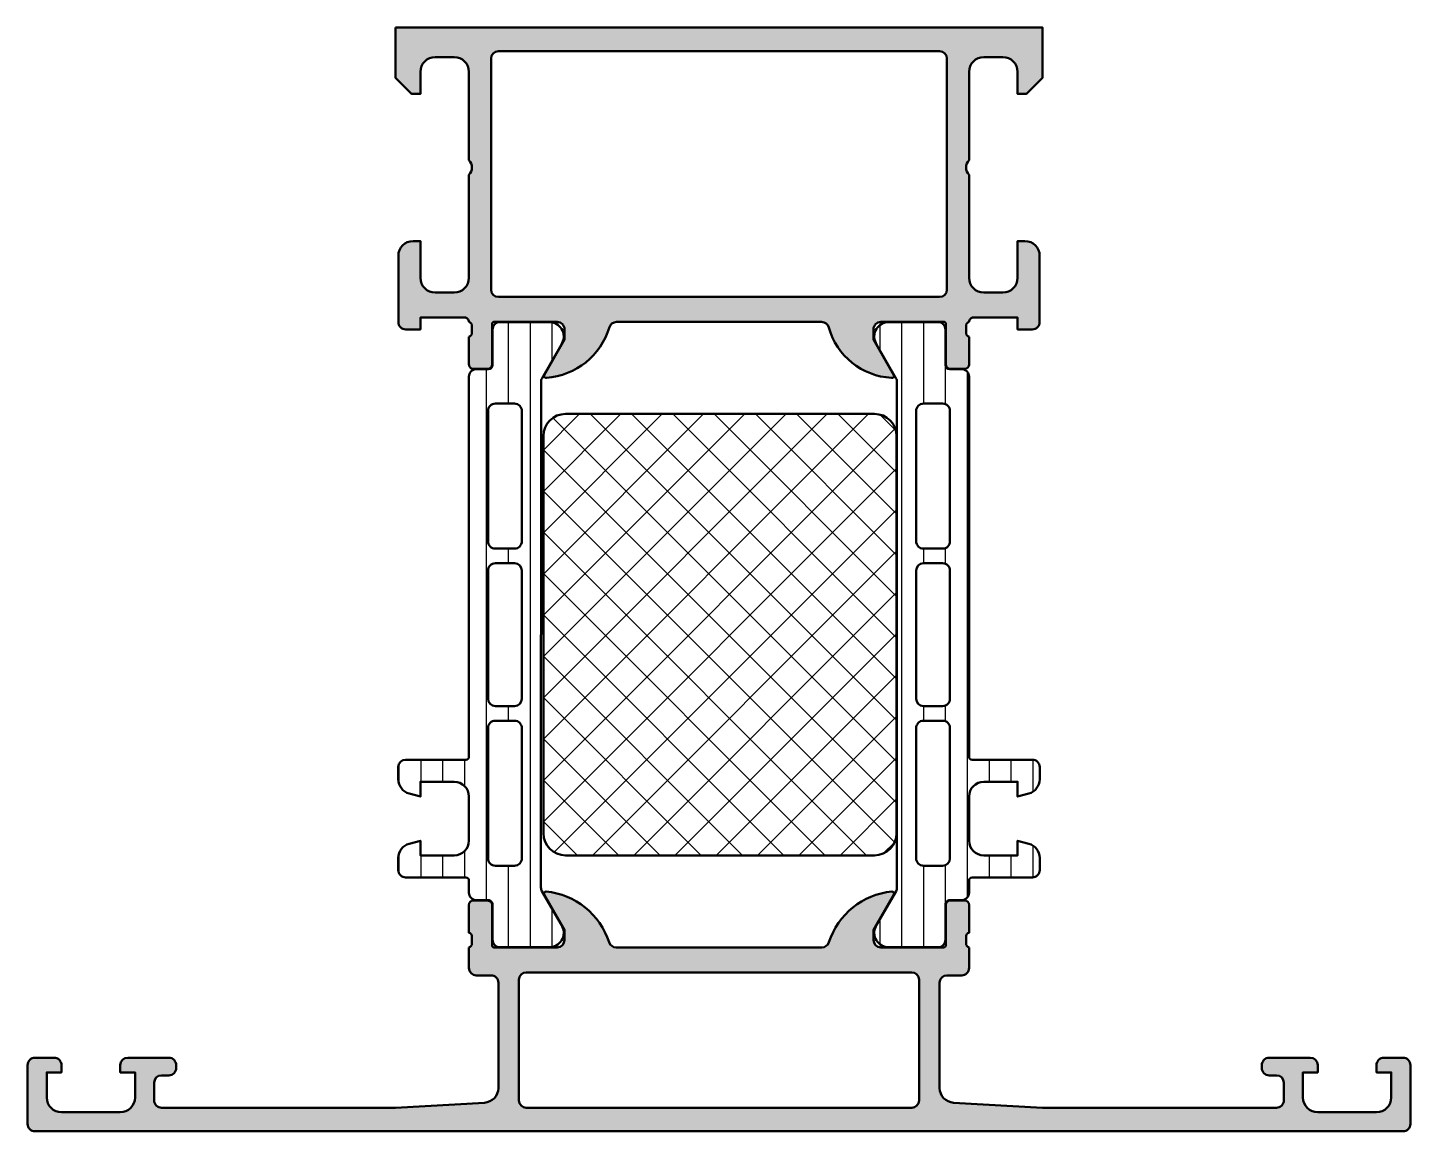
# Model space of a CAD drawing. Extents: x 0 to 94, y 0 to 75.
import ezdxf

# ---------------------------------------------------------------- set-up
doc = ezdxf.new("R2010")
doc.units = 0
for name, color, linetype, lineweight in [('0S-Alu contour', 7, 'Continuous', 50), ('0S-Alu hatch', 252, 'Continuous', 25), ('0S-Plastic contour', 254, 'Continuous', 50), ('0S-Plastic hatch', 253, 'Continuous', 25), ('0S-PT contour', 91, 'Continuous', 50), ('0S-PT hatch', 103, 'Continuous', 25)]:
    doc.layers.add(name, color=color, linetype=linetype, lineweight=lineweight)
pattern_1 = [(90, (0, 0), (-1.4859, 0), [])]

# ---------------------------------------------------------------- blocks, each defined once
blk = doc.blocks.new('345120__25A3DE94_3764_44BE_90F7_E7FEC986195E_')
at = {"layer": '0S-Alu hatch'}
h = blk.add_hatch(color=256, dxfattribs=at)
edge = h.paths.add_edge_path()
edge.add_line((25, 75), (25, 71.59996795654297))
edge.add_line((25, 71.59996795654297), (26.0999755859375, 70.49999237060545))
edge.add_line((26.0999755859375, 70.49999237060545), (26.699951171875, 70.49999237060545))
edge.add_line((26.699951171875, 70.49999237060545), (26.699951171875, 72.00045013427734))
edge.add_ellipse((27.70003757115056, 72.00035610491898), major_axis=(-1.000086403695934, 0), ratio=1, start_angle=270.00494988616003, end_angle=359.99461298015063, ccw=False)
edge.add_line((27.699951171875, 73.00044250488281), (29, 73.00044250488281))
edge.add_ellipse((28.99994519131176, 72.00038769658362), major_axis=(-1.00005480980111, 0), ratio=1, start_angle=180.002703004082, end_angle=269.99685986559155, ccw=False)
edge.add_line((30, 72.00043487549024), (30, 66))
edge.add_ellipse((29.47516065968164, 65.5), major_axis=(-0.7248836686985065, 0), ratio=1, start_angle=136.3884232636864, end_angle=223.6115767363136, ccw=False)
edge.add_line((30, 65), (30, 58))
edge.add_ellipse((28.99994120227104, 58.00005879772896), major_axis=(-1.000058799457446, 0), ratio=1, start_angle=90.0033686636408, end_angle=179.996631336242, ccw=False)
edge.add_line((29, 57), (27.699951171875, 57))
edge.add_ellipse((27.70003864244394, 58.00008747056893), major_axis=(-1.000087474394151, 0), ratio=1, start_angle=0.005011256110094564, end_angle=89.99498874391873, ccw=False)
edge.add_line((26.699951171875, 57.9999999999995), (26.699951171875, 60.5))
edge.add_line((26.699951171875, 60.5), (26.199951171875, 60.5))
edge.add_arc((26.20003864244394, 59.49991252943106), 1.000087474394158, 90.00501125608184, 179.9949887438899)
edge.add_line((25.199951171875, 59.50000000000049), (25.20001220703125, 55))
edge.add_arc((25.69998146641059, 54.99997688836301), 0.4999692599135194, 179.9973514386468, 270.0035228322341)
edge.add_line((25.70001220703125, 54.50000762939453), (26.70001220703125, 54.5))
edge.add_line((26.70001220703125, 54.5), (26.70001220703125, 55.29999542236328))
edge.add_line((26.70001220703125, 55.29999542236328), (29.69992065429687, 55.29999542236328))
edge.add_ellipse((29.70053773361598, 55.00062467693962), major_axis=(-0.2993713814017683, 0), ratio=1, start_angle=179.8789847210085, end_angle=270.1181010204816, ccw=False)
edge.add_ellipse((29.92107200072258, 54.73247177861234), major_axis=(-0.2788950563274384, 0), ratio=1, start_angle=178.8354106259045, end_angle=253.5801235805051, ccw=False)
edge.add_line((30.19990944726563, 54.72680337061397), (30.19990944726563, 54.27320937061399))
edge.add_ellipse((29.92104135162247, 54.26754871113693), major_axis=(-0.278925541737147, 0), ratio=1, start_angle=106.4245945553528, end_angle=181.1628700728862, ccw=False)
edge.add_line((29.99990844726562, 54.00000537061398), (29.99990844726563, 52.11999437060547))
edge.add_arc((30.29990844726563, 52.11999437060547), 0.3000000000000007, 180, 270.0000000000007)
edge.add_line((30.29990844726563, 51.81999437060547), (31.27988276630841, 51.81999437060547))
edge.add_arc((31.27988276630841, 52.11999437060547), 0.3000000000000043, 270, 360)
edge.add_line((31.57988276630842, 52.11999437060547), (31.57988276630841, 54.87999237060546))
edge.add_ellipse((31.69988276630841, 54.87999237060547), major_axis=(-0.1199999999999939, 0), ratio=1, start_angle=269.9999999999966, end_angle=360, ccw=False)
edge.add_line((31.69988276630841, 54.99999237060546), (35.99987792968751, 55.0001220703125))
edge.add_ellipse((35.99989081194119, 54.50013495270454), major_axis=(-0.4999871177739147, 0), ratio=1, start_angle=179.9993980350858, end_angle=270.0014762355673, ccw=False)
edge.add_line((36.49987792968751, 54.50012969970502), (36.4998779296875, 53.80012512207031))
edge.add_line((36.4998779296875, 53.80012512207031), (35.11163330078125, 51.3956069946289))
edge.add_arc((35.2354760166632, 51.33769717461277), 0.1367134431258271, 154.9388426484942, 284.9266257937842)
edge.add_arc((34.92090979592016, 56.01638100774355), 4.823483216037484, 274.1585276595125, 343.4516360774273)
edge.add_ellipse((40.02389249098135, 54.50012207031239), major_axis=(-0.500000000000105, 0), ratio=1, start_angle=269.9999999999984, end_angle=343.45163607742865, ccw=False)
edge.add_line((40.02389249098137, 55.0001220703125), (53.97897234221997, 55.0001220703125))
edge.add_ellipse((53.97897234221999, 54.50012207031238), major_axis=(-0.5000000000001208, 0), ratio=1, start_angle=195.5022685849569, end_angle=270.00000000000165, ccw=False)
edge.add_arc((58.97791587154023, 55.88666495980151), 4.687671692939359, 195.5022685849561, 266.9583986954666)
edge.add_arc((58.76730593307565, 51.33526302328413), 0.1351541355356594, 253.6162966762189, 386.5182348815064)
edge.add_line((58.88824081420898, 51.39560699462891), (57.49999618530273, 53.8001251220703))
edge.add_line((57.49999618530273, 53.8001251220703), (57.49999618530273, 54.50012969970702))
edge.add_ellipse((57.99998330304906, 54.50013495270452), major_axis=(-0.4999871177739239, 0), ratio=1, start_angle=-90.00147623556478, end_angle=0.0006019649143240713, ccw=False)
edge.add_line((57.99999618530272, 55.00012207031249), (62.30002203960009, 55.00012952636687))
edge.add_ellipse((62.30002203960011, 54.88012969970704), major_axis=(-0.1199998266598357, 0), ratio=1, start_angle=180, end_angle=270.00000000000676, ccw=False)
edge.add_line((62.42002186625994, 54.88012969970703), (62.42002186625994, 52.12013169970703))
edge.add_arc((62.72002186625995, 52.12013169970703), 0.3000000000000043, 180, 269.9999999999986)
edge.add_line((62.72002186625994, 51.82013169970701), (63.69999618530272, 51.82013169970701))
edge.add_arc((63.69999618530271, 52.12013169970703), 0.3000000000000043, 270.0000000000013, 360)
edge.add_line((63.99999618530271, 52.12013169970703), (63.99999618530272, 54.00014269971554))
edge.add_ellipse((64.07886328094587, 54.26768604023847), major_axis=(-0.2789255417371383, 0), ratio=1, start_angle=-1.1628700728879835, end_angle=73.575405444649, ccw=False)
edge.add_line((63.79999518530271, 54.27334669971553), (63.79999518530273, 54.72694069971554))
edge.add_ellipse((64.07883263184577, 54.73260910771392), major_axis=(-0.2788950563274237, 0), ratio=1, start_angle=-73.58012358049638, end_angle=1.1645893740987958, ccw=False)
edge.add_ellipse((64.29930476826628, 55.00068701524947), major_axis=(-0.2993091018266813, 0), ratio=1, start_angle=-90.1234469669696, end_angle=0.1066851849668069, ccw=False)
edge.add_line((64.2999496459961, 55.29999542236328), (67.29985809326172, 55.29999542236328))
edge.add_line((67.29985809326172, 55.29999542236328), (67.29985809326172, 54.50000000000001))
edge.add_line((67.29985809326172, 54.50000000000001), (68.29985809326172, 54.50000762939453))
edge.add_arc((68.29988883388238, 54.99997688836302), 0.4999692599135316, 269.9964771677667, 360.0026485613531)
edge.add_line((68.79985809326173, 55.00000000000003), (68.79991912841797, 59.5))
edge.add_arc((67.79983165784903, 59.49991252943106), 1.000087474394158, 0.0050112561101264, 89.99498874391819)
edge.add_line((67.79991912841797, 60.5), (67.29991912841795, 60.5))
edge.add_line((67.29991912841795, 60.5), (67.29991912841795, 58))
edge.add_ellipse((66.29983165784903, 58.00008747056895), major_axis=(-1.000087474394158, 0), ratio=1, start_angle=90.0050112560819, end_angle=179.99498874389, ccw=False)
edge.add_line((66.29991912841797, 57), (64.99987030029297, 57))
edge.add_ellipse((64.99992287798285, 58.00004876279931), major_axis=(-1.000048764181455, 0), ratio=1, start_angle=0.0027937662852082212, end_angle=89.99698766716563, ccw=False)
edge.add_line((63.99987411499024, 58.00000000000135), (63.99987411499023, 65))
edge.add_ellipse((64.52471345530859, 65.5), major_axis=(-0.7248836686985038, 0), ratio=1, start_angle=-43.61157673631328, end_angle=43.61157673631379, ccw=False)
edge.add_line((63.99987411499023, 66), (63.99987411499023, 72.00043487548828))
edge.add_ellipse((64.99991888881756, 72.00039773154604), major_axis=(-1.000044774517131, 0), ratio=1, start_angle=270.00278379275005, end_angle=359.9978719041484, ccw=False)
edge.add_line((64.99987030029297, 73.00044250488281), (66.29991912841797, 73.00044250488281))
edge.add_ellipse((66.29983272914241, 72.00035610491898), major_axis=(-1.000086403695928, 0), ratio=1, start_angle=180.0053870199847, end_angle=269.99505011383974, ccw=False)
edge.add_line((67.29991912841795, 72.00045013427822), (67.29991912841795, 70.49999237060545))
edge.add_line((67.29991912841795, 70.49999237060545), (67.89989471435545, 70.49999237060545))
edge.add_line((67.89989471435545, 70.49999237060545), (68.99987030029297, 71.59996795654297))
edge.add_line((68.99987030029297, 71.59996795654297), (68.99987030029298, 75))
edge.add_line((68.99987030029298, 75), (25, 75))
edge = h.paths.add_edge_path()
edge.add_ellipse((32.00001799965668, 72.89999115561676), major_axis=(-0.500002740875127, 0), ratio=1, start_angle=270.00031407857136, end_angle=359.99968592151924, ccw=False)
edge.add_line((32.00001525878906, 73.39999389648438), (61.99985885620117, 73.39999389648438))
edge.add_ellipse((61.99985611533357, 72.89999115561676), major_axis=(-0.5000027408751199, 0), ratio=1, start_angle=180.0003140784808, end_angle=269.99968592142943, ccw=False)
edge.add_line((62.49985885620117, 72.89999389648438), (62.49985885620117, 57.19999694824297))
edge.add_ellipse((61.99985611533357, 57.19999968910979), major_axis=(-0.5000027408751199, 0), ratio=1, start_angle=90.00031407857063, end_angle=179.9996859215194, ccw=False)
edge.add_line((61.99985885620117, 56.69999694824219), (32.00001525878906, 56.69999694824219))
edge.add_ellipse((32.00001799965669, 57.19999968910981), major_axis=(-0.5000027408751332, 0), ratio=1, start_angle=0.00031407848081244083, end_angle=89.9996859214279, ccw=False)
edge.add_line((31.50001525878906, 57.19999694824219), (31.50001525878906, 72.89999389648356))
at = {"layer": '0S-Alu contour', "color": 7}
for points in [[(25, 75), (25, 71.59996795654297), (26.0999755859375, 70.49999237060545), (26.699951171875, 70.49999237060545), (26.699951171875, 72.00045013427734)], [(67.29991912841795, 72.00045013427822), (67.29991912841795, 70.49999237060545), (67.89989471435545, 70.49999237060545), (68.99987030029297, 71.59996795654297), (68.99987030029298, 75), (25, 75)], [(32.00001525878906, 73.39999389648438), (61.99985885620117, 73.39999389648438)], [(27.699951171875, 73.00044250488281), (29, 73.00044250488281)], [(31.50001525878906, 57.19999694824219), (31.50001525878906, 72.89999389648356)], [(62.49985885620117, 72.89999389648438), (62.49985885620117, 57.19999694824297)], [(64.99987030029297, 73.00044250488281), (66.29991912841797, 73.00044250488281)], [(30, 72.00043487549024), (30, 66)], [(63.99987411499023, 66), (63.99987411499023, 72.00043487548828)], [(30, 65), (30, 58)], [(63.99987411499024, 58.00000000000135), (63.99987411499023, 65)], [(26.699951171875, 57.9999999999995), (26.699951171875, 60.5), (26.199951171875, 60.5)], [(67.79991912841797, 60.5), (67.29991912841795, 60.5), (67.29991912841795, 58)], [(25.199951171875, 59.50000000000049), (25.20001220703125, 55)], [(68.79985809326173, 55.00000000000003), (68.79991912841797, 59.5)], [(29, 57), (27.699951171875, 57)], [(61.99985885620117, 56.69999694824219), (32.00001525878906, 56.69999694824219)], [(66.29991912841797, 57), (64.99987030029297, 57)], [(25.70001220703125, 54.50000762939453), (26.70001220703125, 54.5), (26.70001220703125, 55.29999542236328), (29.69992065429687, 55.29999542236328)], [(30.19990944726563, 54.72680337061397), (30.19990944726563, 54.27320937061399)], [(31.57988276630842, 52.11999437060547), (31.57988276630841, 54.87999237060546)], [(31.69988276630841, 54.99999237060546), (35.99987792968751, 55.0001220703125)], [(40.02389249098137, 55.0001220703125), (53.97897234221997, 55.0001220703125)], [(57.99999618530272, 55.00012207031249), (62.30002203960009, 55.00012952636687)], [(62.42002186625994, 54.88012969970703), (62.42002186625994, 52.12013169970703)], [(63.79999518530271, 54.27334669971553), (63.79999518530273, 54.72694069971554)], [(64.2999496459961, 55.29999542236328), (67.29985809326172, 55.29999542236328), (67.29985809326172, 54.50000000000001), (68.29985809326172, 54.50000762939453)], [(29.99990844726562, 54.00000537061398), (29.99990844726563, 52.11999437060547)], [(36.49987792968751, 54.50012969970502), (36.4998779296875, 53.80012512207031), (35.11163330078125, 51.3956069946289)], [(58.88824081420898, 51.39560699462891), (57.49999618530273, 53.8001251220703), (57.49999618530273, 54.50012969970702)], [(63.99999618530271, 52.12013169970703), (63.99999618530272, 54.00014269971554)], [(30.29990844726563, 51.81999437060547), (31.27988276630841, 51.81999437060547)], [(62.72002186625994, 51.82013169970701), (63.69999618530272, 51.82013169970701)]]:
    blk.add_lwpolyline(points, dxfattribs=at)
at = {"layer": '0S-Alu contour', "color": 7, "extrusion": (0, 0, -1)}
for centre, radius, start, end in [((-32.00001799965668, 72.89999115561676), 0.500002740875127, 0.0003140784807261, 89.99968592142865), ((-61.99985611533357, 72.89999115561676), 0.5000027408751199, 90.00031407857054, 179.9996859215192), ((-27.70003757115056, 72.00035610491898), 1.000086403695934, 0.0053870198493499, 89.99505011383995), ((-28.99994519131176, 72.00038769658362), 1.00005480980111, 90.00314013440845, 179.997296995918), ((-64.99991888881756, 72.00039773154604), 1.000044774517131, 0.0021280958516367, 89.99721620724998), ((-66.29983272914241, 72.00035610491898), 1.000086403695928, 90.00494988616028, 179.9946129800153), ((-29.47516065968164, 65.5), 0.7248836686985065, 136.3884232636864, 223.6115767363136), ((-64.52471345530859, 65.5), 0.7248836686985038, 316.3884232636862, 43.6115767363134), ((-27.70003864244394, 58.00008747056893), 1.000087474394151, 270.0050112560814, 359.9949887438899), ((-28.99994120227104, 58.00005879772896), 1.000058799457446, 180.003368663758, 269.9966313363592), ((-64.99992287798285, 58.00004876279931), 1.000048764181455, 270.0030123328344, 359.9972062337148), ((-66.29983165784903, 58.00008747056895), 1.000087474394158, 180.0050112561101, 269.9949887439181), ((-32.00001799965669, 57.19999968910981), 0.5000027408751332, 270.0003140785721, 359.9996859215192), ((-61.99985611533357, 57.19999968910979), 0.5000027408751199, 180.0003140784807, 269.9996859214294), ((-29.70053773361598, 55.00062467693962), 0.2993713814017683, 89.88189897951835, 180.1210152789915), ((-29.92107200072258, 54.73247177861234), 0.2788950563274384, 106.4198764194949, 181.1645893740956), ((-31.69988276630841, 54.87999237060547), 0.1199999999999939, 0, 90.0000000000034), ((-35.99989081194119, 54.50013495270454), 0.4999871177739148, 89.9985237644327, 180.0006019649143), ((-40.02389249098135, 54.50012207031239), 0.500000000000105, 16.54836392257136, 90.0000000000016), ((-53.97897234221999, 54.50012207031238), 0.5000000000001208, 89.99999999999837, 164.4977314150431), ((-57.99998330304906, 54.50013495270452), 0.4999871177739239, 359.9993980350857, 90.00147623556484), ((-62.30002203960011, 54.88012969970704), 0.1199998266598357, 89.99999999999324, 180), ((-64.07883263184577, 54.73260910771392), 0.2788950563274237, 358.8354106259012, 73.5801235804964), ((-64.29930476826628, 55.00068701524947), 0.2993091018266813, 359.8933148150332, 90.1234469669697), ((-29.92104135162247, 54.26754871113693), 0.278925541737147, 178.8371299271138, 253.5754054446472), ((-64.07886328094587, 54.26768604023847), 0.2789255417371383, 286.4245945553511, 1.162870072888105)]:
    blk.add_arc(centre, radius, start, end, dxfattribs=at)
at = {"layer": '0S-Alu contour', "color": 7}
for centre, radius, start, end in [((26.20003864244394, 59.49991252943106), 1.000087474394158, 90.00501125608184, 179.9949887438899), ((67.79983165784903, 59.49991252943106), 1.000087474394158, 0.0050112561101264, 89.99498874391819), ((25.69998146641059, 54.99997688836301), 0.4999692599135194, 179.9973514386468, 270.0035228322341), ((34.92090979592016, 56.01638100774355), 4.823483216037484, 274.1585276595125, 343.4516360774273), ((58.97791587154023, 55.88666495980151), 4.687671692939359, 195.5022685849561, 266.9583986954666), ((68.29988883388238, 54.99997688836302), 0.4999692599135316, 269.9964771677667, 0.0026485613531484), ((30.29990844726563, 52.11999437060547), 0.3000000000000007, 180, 270.0000000000007), ((31.27988276630841, 52.11999437060547), 0.3000000000000043, 270, 0), ((62.72002186625995, 52.12013169970703), 0.3000000000000043, 180, 269.9999999999986), ((63.69999618530271, 52.12013169970703), 0.3000000000000043, 270.0000000000013, 0), ((35.2354760166632, 51.33769717461277), 0.1367134431258271, 154.9388426484942, 284.9266257937842), ((58.76730593307565, 51.33526302328413), 0.1351541355356594, 253.6162966762189, 26.51823488150635)]:
    blk.add_arc(centre, radius, start, end, dxfattribs=at)
blk = doc.blocks.new('278498__7B430451_5241_4F02_A9EB_8F95644D032B___7C03E24A_F912_4BDF_A5C3_82EDF7FDE368_')
at = {"layer": '0S-Plastic hatch'}
h = blk.add_hatch(dxfattribs=at)
h.set_pattern_fill('ANSI31', color=256, scale=0.4680000000000001, angle=45, style=0)
h.set_pattern_definition(pattern_1)
edge = h.paths.add_edge_path()
edge.add_line((29.99999809265137, 51.29262339778484), (29.99997517109337, 25.45125658823265))
edge.add_ellipse((29.79583630547134, 25.455375387072), major_axis=(-0.2041804127758801, 0), ratio=1, start_angle=90.48506106571949, end_angle=178.8441310561829, ccw=False)
edge.add_line((29.79756485836661, 25.25120229122875), (25.69756485837832, 25.25120229122875))
edge.add_arc((25.69756485837832, 24.75120229122881), 0.4999999999999467, 90, 180)
edge.add_line((25.19756485837838, 24.75120229122881), (25.19756485837838, 23.92045306784114))
edge.add_arc((26.19756485837845, 23.92045306784117), 1.000000000000066, 180, 254.9999999989172)
edge.add_line((25.93874581325766, 22.95452724155692), (26.69756485837832, 22.75120229122875))
edge.add_line((26.69756485837832, 22.75120229122875), (26.69756485837832, 23.75120229122875))
edge.add_line((26.69756485837832, 23.75120229122875), (28.99756485836673, 23.75120229122875))
edge.add_ellipse((28.99585582452565, 22.74707631855116), major_axis=(-1.004127427074072, 0), ratio=1, start_angle=180.229859678484, end_angle=269.902482024915, ccw=False)
edge.add_line((29.99997517109336, 22.75110467439827), (29.99997517109336, 19.75122632025461))
edge.add_ellipse((28.99585561264546, 19.75532877543038), major_axis=(-1.004127938958017, 0), ratio=1, start_angle=90.09753001532061, end_angle=179.7659122786844, ccw=False)
edge.add_line((28.99756485836667, 18.75120229122875), (26.69756485837833, 18.75120229122875))
edge.add_line((26.69756485837833, 18.75120229122875), (26.69756485837821, 19.75120229122869))
edge.add_line((26.69756485837821, 19.75120229122869), (25.93874581325764, 19.54787734087044))
edge.add_arc((26.19756485837824, 18.58195151458678), 0.9999999999994578, 105.0000000010804, 180)
edge.add_line((25.19756485837878, 18.58195151458678), (25.19756485837832, 17.75120229122874))
edge.add_arc((25.69756485837832, 17.75120229122875), 0.5000000000000027, 180, 270.0000000000008)
edge.add_line((25.69756485837833, 17.25120229122875), (29.79756485836669, 17.25120229122875))
edge.add_ellipse((29.79756485836669, 17.05120229122875), major_axis=(-0.1999999999999922, 0), ratio=1, start_angle=180, end_angle=269.999999999999, ccw=False)
edge.add_line((29.99756485836668, 17.05120229122876), (29.99888540335662, 16.21013004610087))
edge.add_arc((30.4988827240224, 16.21010925689817), 0.4999973210979717, 179.9976177199981, 269.9982316841403)
edge.add_line((30.49886729263809, 15.71011193603833), (31.309198625453, 15.71008330962012))
edge.add_ellipse((31.30918775921868, 15.41008330981691), major_axis=(-0.299999999999997, 0), ratio=1, start_angle=179.9979247021016, end_angle=269.99792470211383, ccw=False)
edge.add_line((31.60918775902188, 15.41007244358253), (31.60876887880909, 13.0100740742441))
edge.add_arc((32.10876485582409, 13.01005332437419), 0.4999959774455613, 179.9976222209284, 269.9982271833)
edge.add_line((32.10874938520433, 12.51005734716797), (35.58529088101019, 12.50993069970387))
edge.add_arc((35.44301608409597, 13.4997539283803), 0.9999960709244808, 278.1795327540135, 392.7249408019536)
edge.add_line((36.28428831475476, 14.04035838247478), (34.96590131696771, 16.32406298372988))
edge.add_ellipse((35.39892308860824, 16.57404727380662), major_axis=(-0.4999999999998691, 0), ratio=1, start_angle=-0.002015393048509395, end_angle=29.997921301465, ccw=False)
edge.add_line((34.89892308891769, 16.57406486142886), (34.90000940134876, 50.92833361702789))
edge.add_ellipse((35.40000940100169, 50.92831498386865), major_axis=(-0.500000000000123, 0), ratio=1, start_angle=329.997928102772, end_angle=359.9978647972848, ccw=False)
edge.add_line((34.96700573974957, 51.17833064206307), (36.28555816920599, 53.46193973131244))
edge.add_arc((35.44432510298573, 54.00260512706297), 0.99999607092448, 327.2709086022735, 441.8163166502142)
edge.add_line((35.58667160386751, 54.99241804653367), (32.11013010806168, 54.99254469399776))
edge.add_arc((32.11010935819177, 54.49254871698273), 0.499995977445583, 89.99762222092792, 179.9982271832751)
edge.add_line((31.61011338098553, 54.49256418760271), (31.61035840156635, 52.09256579421701))
edge.add_ellipse((31.31035840176314, 52.09257666045133), major_axis=(-0.3000000000000041, 0), ratio=1, start_angle=89.99792470211662, end_angle=179.9979247021016, ccw=False)
edge.add_line((31.31034753552883, 51.79257666064812), (30.50001620271391, 51.79260528706632))
edge.add_arc((30.49999541351122, 51.29260796640053), 0.4999973210979748, 89.99761772008878, 179.9982316841069)
edge = h.paths.add_edge_path()
edge.add_line((31.29944679122504, 40.10119604587006), (31.29944679122505, 48.95118994235432))
edge.add_ellipse((31.79944679331268, 48.9511899405362), major_axis=(-0.5000000020876287, 0), ratio=1, start_angle=269.9981008973825, end_angle=360, ccw=False)
edge.add_line((31.7994633661095, 49.45118994234917), (33.0994574723774, 49.45118994234917))
edge.add_ellipse((33.09946111173402, 48.95119358170581), major_axis=(-0.4999963606566095, 0), ratio=1, start_angle=179.9995829571355, end_angle=270.0004170425845, ccw=False)
edge.add_line((33.59945747237739, 48.95118994234918), (33.59945747237739, 40.10119604586718))
edge.add_ellipse((33.09946111173413, 40.10119240650811), major_axis=(-0.4999963606565073, 0), ratio=1, start_angle=89.99958295740407, end_angle=180.0004170428646, ccw=False)
edge.add_line((33.09945747237741, 39.60119604586486), (31.79946336606467, 39.60119604586487))
edge.add_ellipse((31.79944679338235, 40.10119604774752), major_axis=(-0.5000000021573054, 0), ratio=1, start_angle=0, end_angle=90.00189908949642, ccw=False)
edge = h.paths.add_edge_path()
edge.add_line((31.29944679123543, 29.40118994305284), (31.29944679123542, 38.10119604656853))
edge.add_ellipse((31.79944679123542, 38.10119604656332), major_axis=(-0.5000000000000071, 0), ratio=1, start_angle=269.99999999880595, end_angle=360, ccw=False)
edge.add_line((31.79944679124584, 38.60119604656333), (33.09945747239817, 38.60119604656332))
edge.add_ellipse((33.09945747238777, 38.1011960465633), major_axis=(-0.5000000000000134, 0), ratio=1, start_angle=180, end_angle=269.999999998808, ccw=False)
edge.add_line((33.59945747238779, 38.10119604656851), (33.59945747238778, 29.40118994304763))
edge.add_ellipse((33.09945747238778, 29.40118994304763), major_axis=(-0.4999999999999929, 0), ratio=1, start_angle=90, end_angle=180, ccw=False)
edge.add_line((33.09945747238778, 28.90118994304764), (31.79944679123543, 28.90118994304764))
edge.add_ellipse((31.79944679123543, 29.40118994304764), major_axis=(-0.4999999999999983, 0), ratio=1, start_angle=0, end_angle=90, ccw=False)
edge = h.paths.add_edge_path()
edge.add_line((33.59945747238778, 27.40118994304764), (33.59945747238778, 18.55121130535756))
edge.add_ellipse((33.09944221359872, 18.55121130535237), major_axis=(-0.5000152587890554, 0), ratio=1, start_angle=89.9999999999992, end_angle=180, ccw=False)
edge.add_line((33.09944221359871, 18.05119604656331), (31.79943153244637, 18.05119604656331))
edge.add_ellipse((31.79943153244636, 18.55118078777424), major_axis=(-0.4999847412109291, 0), ratio=1, start_angle=0, end_angle=90.0000000000004, ccw=False)
edge.add_line((31.29944679123543, 18.55118078777424), (31.29944679123543, 27.40118994305278))
edge.add_ellipse((31.79944679332305, 27.40118994123468), major_axis=(-0.5000000020876199, 0), ratio=1, start_angle=269.9981008973846, end_angle=360, ccw=False)
edge.add_line((31.79946336611986, 27.90118994304764), (33.09945747238778, 27.90118994304764))
edge.add_ellipse((33.09946111174445, 27.40119358240431), major_axis=(-0.4999963606565686, 0), ratio=1, start_angle=179.9995829571355, end_angle=270.00041704259024, ccw=False)
at = {"layer": '0S-Alu contour', "color": 7}
for points in [[(31.29944679122504, 40.10119604587006), (31.29944679122505, 48.95118994235432)], [(31.7994633661095, 49.45118994234917), (33.0994574723774, 49.45118994234917)], [(33.59945747237739, 48.95118994234918), (33.59945747237739, 40.10119604586718)], [(33.09945747237741, 39.60119604586486), (31.79946336606467, 39.60119604586487)], [(31.79944679124584, 38.60119604656333), (33.09945747239817, 38.60119604656332)], [(31.29944679123543, 29.40118994305284), (31.29944679123542, 38.10119604656853)], [(33.59945747238779, 38.10119604656851), (33.59945747238778, 29.40118994304763)], [(33.09945747238778, 28.90118994304764), (31.79944679123543, 28.90118994304764)], [(31.29944679123543, 18.55118078777424), (31.29944679123543, 27.40118994305278)], [(31.79946336611986, 27.90118994304764), (33.09945747238778, 27.90118994304764)], [(33.59945747238778, 27.40118994304764), (33.59945747238778, 18.55121130535756)], [(33.09944221359871, 18.05119604656331), (31.79943153244637, 18.05119604656331)]]:
    blk.add_lwpolyline(points, dxfattribs=at)
at = {"layer": '0S-Alu contour', "color": 7, "extrusion": (0, 0, -1)}
for centre, radius, start, end in [((-31.79944679331268, 48.9511899405362), 0.5000000020876287, 0, 90.00189910261747), ((-33.09946111173402, 48.95119358170581), 0.4999963606566095, 89.99958295741548, 180.0004170428646), ((-31.79944679338235, 40.10119604774752), 0.5000000021573054, 269.9981009105036, 0), ((-33.09946111173413, 40.10119240650811), 0.4999963606565073, 179.9995829571354, 270.0004170425959), ((-31.79944679123542, 38.10119604656332), 0.5000000000000071, 0, 90.00000000119407), ((-33.09945747238777, 38.1011960465633), 0.5000000000000134, 90.00000000119202, 180), ((-31.79944679123543, 29.40118994304764), 0.4999999999999983, 270, 0), ((-33.09945747238778, 29.40118994304763), 0.4999999999999929, 180, 270), ((-31.79944679332305, 27.40118994123468), 0.5000000020876199, 0, 90.00189910261543), ((-33.09946111174445, 27.40119358240431), 0.4999963606565686, 89.99958295740979, 180.0004170428646), ((-31.79943153244636, 18.55118078777424), 0.4999847412109291, 269.9999999999996, 0), ((-33.09944221359872, 18.55121130535237), 0.5000152587890554, 180, 270.0000000000008)]:
    blk.add_arc(centre, radius, start, end, dxfattribs=at)
at = {"layer": '0S-Plastic contour', "color": 7}
for points in [[(35.58667160386751, 54.99241804653367), (32.11013010806168, 54.99254469399776)], [(31.61011338098553, 54.49256418760271), (31.61035840156635, 52.09256579421701)], [(34.96700573974957, 51.17833064206307), (36.28555816920599, 53.46193973131244)], [(31.31034753552883, 51.79257666064812), (30.50001620271391, 51.79260528706632)], [(29.99999809265137, 51.29262339778484), (29.99997517109337, 25.45125658823265)], [(34.89892308891769, 16.57406486142886), (34.90000940134876, 50.92833361702788)], [(25.19756485837838, 24.75120229122881), (25.19756485837838, 23.92045306784114)], [(29.79756485836661, 25.25120229122875), (25.69756485837832, 25.25120229122875)], [(25.93874581325766, 22.95452724155692), (26.69756485837832, 22.75120229122875), (26.69756485837832, 23.75120229122875), (28.99756485836673, 23.75120229122875)], [(29.99997517109336, 22.75110467439827), (29.99997517109336, 19.75122632025461)], [(28.99756485836667, 18.75120229122875), (26.69756485837833, 18.75120229122875), (26.69756485837821, 19.75120229122869), (25.93874581325764, 19.54787734087044)], [(25.19756485837878, 18.58195151458678), (25.19756485837832, 17.75120229122874)], [(25.69756485837833, 17.25120229122875), (29.79756485836669, 17.25120229122875)], [(29.99756485836668, 17.05120229122876), (29.99888540335662, 16.21013004610087)], [(36.28428831475476, 14.04035838247478), (34.96590131696771, 16.32406298372988)], [(30.49886729263809, 15.71011193603833), (31.309198625453, 15.71008330962012)], [(31.60918775902188, 15.41007244358253), (31.60876887880909, 13.0100740742441)], [(32.10874938520433, 12.51005734716797), (35.58529088101019, 12.50993069970387)]]:
    blk.add_lwpolyline(points, dxfattribs=at)
for centre, radius, start, end in [((32.11010935819177, 54.49254871698273), 0.499995977445583, 89.99762222092792, 179.9982271832751), ((35.44432510298573, 54.00260512706297), 0.99999607092448, 327.2709086022735, 81.81631665021425), ((30.49999541351122, 51.29260796640053), 0.4999973210979748, 89.99761772008878, 179.9982316841069), ((25.69756485837832, 24.75120229122881), 0.4999999999999467, 90, 180), ((26.19756485837845, 23.92045306784117), 1.000000000000066, 180, 254.9999999989172), ((26.19756485837824, 18.58195151458678), 0.9999999999994578, 105.0000000010804, 180), ((25.69756485837832, 17.75120229122875), 0.5000000000000027, 180, 270.0000000000008), ((30.4988827240224, 16.21010925689817), 0.4999973210979717, 179.9976177199981, 269.9982316841403), ((35.44301608409597, 13.4997539283803), 0.9999960709244808, 278.1795327540135, 32.72494080195354), ((32.10876485582409, 13.01005332437419), 0.4999959774455613, 179.9976222209284, 269.9982271833)]:
    blk.add_arc(centre, radius, start, end, dxfattribs=at)
at = {"layer": '0S-Plastic contour', "color": 7, "extrusion": (0, 0, -1)}
for centre, radius, start, end in [((-31.31035840176314, 52.09257666045133), 0.3000000000000041, 180.0020752978985, 270.0020752978834), ((-35.40000940100169, 50.92831498386865), 0.500000000000123, 0.0021352027151592, 30.00207189722799), ((-29.79583630547134, 25.455375387072), 0.2041804127758801, 181.1558689438172, 269.5149389342805), ((-28.99585582452565, 22.74707631855116), 1.004127427074072, 90.09751797508503, 179.770140321516), ((-28.99585561264546, 19.75532877543038), 1.004127938958017, 180.2340877213157, 269.9024699846794), ((-29.79756485836669, 17.05120229122875), 0.1999999999999922, 90.00000000000102, 180), ((-35.39892308860824, 16.57404727380662), 0.4999999999998691, 330.002078698535, 0.0020153930485069), ((-31.30918775921868, 15.41008330981691), 0.299999999999997, 90.00207529788617, 180.0020752978985)]:
    blk.add_arc(centre, radius, start, end, dxfattribs=at)
blk = doc.blocks.new('278498__40B1521C_CF2E_402A_8558_CED0DAE6839D___F562942A_2644_460E_84BE_421F393A3132_')
at = {"layer": '0S-Plastic hatch'}
h = blk.add_hatch(dxfattribs=at)
h.set_pattern_fill('ANSI31', color=256, scale=0.4680000000000001, angle=45, style=0)
h.set_pattern_definition(pattern_1)
edge = h.paths.add_edge_path()
edge.add_line((63.99998092651367, 51.29262339778486), (64.00000384807167, 25.45125658823268))
edge.add_arc((64.20414271369376, 25.45537538707205), 0.2041804127759041, 181.1558689438247, 269.5149389342646)
edge.add_line((64.20241416079843, 25.25120229122878), (68.30241416078673, 25.25120229122878))
edge.add_ellipse((68.30241416078677, 24.75120229122885), major_axis=(-0.4999999999999219, 0), ratio=1, start_angle=180, end_angle=270.0000000000049, ccw=False)
edge.add_line((68.8024141607867, 24.75120229122886), (68.80241416078665, 23.92045306784116))
edge.add_ellipse((67.80241416078658, 23.92045306784121), major_axis=(-1.000000000000071, 0), ratio=1, start_angle=105.0000000010833, end_angle=180, ccw=False)
edge.add_line((68.06123320590739, 22.95452724155697), (67.30241416078673, 22.75120229122877))
edge.add_line((67.30241416078673, 22.75120229122877), (67.30241416078673, 23.75120229122877))
edge.add_line((67.30241416078673, 23.75120229122877), (65.0024141607983, 23.75120229122877))
edge.add_arc((65.00412319463939, 22.74707631855118), 1.004127427074067, 90.09751797508503, 179.770140321516)
edge.add_line((64.00000384807169, 22.7511046743983), (64.00000384807169, 19.75122632025463))
edge.add_arc((65.00412340651957, 19.75532877543039), 1.004127938958004, 180.2340877213157, 269.90246998468)
edge.add_line((65.00241416079837, 18.75120229122877), (67.30241416078671, 18.75120229122877))
edge.add_line((67.30241416078671, 18.75120229122877), (67.30241416078682, 19.75120229122871))
edge.add_line((67.30241416078682, 19.75120229122871), (68.0612332059074, 19.54787734087046))
edge.add_ellipse((67.80241416078675, 18.58195151458678), major_axis=(-0.9999999999994864, 0), ratio=1, start_angle=180, end_angle=254.99999999891702, ccw=False)
edge.add_line((68.80241416078624, 18.58195151458679), (68.80241416078673, 17.75120229122877))
edge.add_ellipse((68.30241416078674, 17.75120229122874), major_axis=(-0.4999999999999858, 0), ratio=1, start_angle=89.9999999999967, end_angle=180, ccw=False)
edge.add_line((68.30241416078671, 17.25120229122875), (64.20241416079836, 17.25120229122877))
edge.add_arc((64.20241416079836, 17.05120229122876), 0.1999999999999886, 90, 180)
edge.add_line((64.00241416079837, 17.05120229122876), (64.00109361580843, 16.2101300461009))
edge.add_ellipse((63.50109629514264, 16.21010925689821), major_axis=(-0.4999973210979845, 0), ratio=1, start_angle=90.00176831586089, end_angle=180.0023822800019, ccw=False)
edge.add_line((63.50111172652695, 15.71011193603836), (62.69078039371205, 15.71008330962014))
edge.add_arc((62.69079125994636, 15.41008330981694), 0.299999999999997, 90.00207529788617, 180.0020752978985)
edge.add_line((62.39079126014316, 15.41007244358255), (62.39121014035595, 13.01007407424412))
edge.add_ellipse((61.89121416334096, 13.0100533243742), major_axis=(-0.4999959774455577, 0), ratio=1, start_angle=90.00177281669909, end_angle=180.0023777790716, ccw=False)
edge.add_line((61.8912296339607, 12.51005734716799), (58.41468813815485, 12.5099306997039))
edge.add_ellipse((58.55696293506909, 13.49975392838032), major_axis=(-0.9999960709244813, 0), ratio=1, start_angle=-32.72494080195338, end_angle=81.8204672459861, ccw=False)
edge.add_line((57.7156907044103, 14.0403583824748), (59.03407770219733, 16.3240629837299))
edge.add_arc((58.60105593048142, 16.57404727382754), 0.50000000007811, 330.0020787007803, 360.0020153905167)
edge.add_line((59.1010559302502, 16.57406486142765), (59.09996961781628, 50.9283336170279))
edge.add_arc((58.59996961802643, 50.92831498383413), 0.5000000001413442, 0.0021352064704077, 30.00207189281063)
edge.add_line((59.03297327942012, 51.17833064206577), (57.71442084995906, 53.46193973131246))
edge.add_ellipse((58.55565391617927, 54.00260512706302), major_axis=(-0.9999960709244652, 0), ratio=1, start_angle=-81.81631665021649, end_angle=32.72909139772912, ccw=False)
edge.add_line((58.41330741529754, 54.99241804653371), (61.88984891110337, 54.99254469399778))
edge.add_ellipse((61.8898696609733, 54.49254871698277), major_axis=(-0.4999959774455648, 0), ratio=1, start_angle=180.0017728167249, end_angle=270.00237777907614, ccw=False)
edge.add_line((62.38986563817952, 54.49256418760274), (62.3896206175987, 52.09256579421704))
edge.add_arc((62.68962061740194, 52.09257666045136), 0.3000000000000041, 180.0020752978985, 270.0020752978766)
edge.add_line((62.68963148363621, 51.79257666064815), (63.49996281645114, 51.79260528706635))
edge.add_ellipse((63.49998360565386, 51.2926079664006), major_axis=(-0.4999973210979348, 0), ratio=1, start_angle=180.0017683158931, end_angle=270.0023822799161, ccw=False)
edge = h.paths.add_edge_path()
edge.add_line((62.70053222794, 40.10119604587009), (62.70053222794, 48.95118994235435))
edge.add_arc((62.20053222585238, 48.95118994053623), 0.5000000020876287, 0, 90.00189910261868)
edge.add_line((62.20051565305555, 49.4511899423492), (60.90052154678764, 49.4511899423492))
edge.add_arc((60.90051790743102, 48.95119358170583), 0.4999963606566175, 89.99958295741548, 180.0004170428646)
edge.add_line((60.40052154678765, 48.9511899423492), (60.40052154678765, 40.10119604586719))
edge.add_arc((60.90051790743091, 40.10119240650813), 0.4999963606564967, 179.9995829571354, 270.0004170425959)
edge.add_line((60.90052154678763, 39.60119604586488), (62.20051565310037, 39.60119604586489))
edge.add_arc((62.20053222578269, 40.10119604774754), 0.5000000021573073, 269.9981009105036, 360)
edge = h.paths.add_edge_path()
edge.add_line((60.40052154677726, 38.10119604656853), (60.40052154677727, 29.40118994305287))
edge.add_arc((60.90052154677728, 29.40118994304767), 0.5000000000000036, 180, 269.9999999999976)
edge.add_line((60.90052154677725, 28.90118994304767), (62.20053222792961, 28.90118994304767))
edge.add_arc((62.20053222792962, 29.40118994304765), 0.4999999999999929, 269.9999999999992, 360)
edge.add_line((62.70053222792961, 29.40118994304765), (62.70053222792963, 38.10119604656854))
edge.add_arc((62.20053222792963, 38.10119604656335), 0.4999999999999929, 0, 90.00000000119527)
edge.add_line((62.2005322279192, 38.60119604656335), (60.90052154676687, 38.60119604656335))
edge.add_arc((60.90052154677728, 38.10119604656332), 0.5000000000000142, 90.00000000119202, 180)
edge = h.paths.add_edge_path()
edge.add_line((62.7005322279296, 18.55118078777946), (62.7005322279296, 27.4011899430528))
edge.add_arc((62.20053222584197, 27.40118994123469), 0.5000000020876287, 0, 90.001899102613)
edge.add_line((62.20051565304519, 27.90118994304766), (60.90052154677727, 27.90118994304767))
edge.add_arc((60.90051790742058, 27.40119358240436), 0.4999963606565535, 89.99958295740734, 180.0004170428646)
edge.add_line((60.40052154677727, 27.40118994304766), (60.40052154677727, 18.55121130535239))
edge.add_arc((60.90053680556632, 18.55121130535239), 0.5000152587890554, 180, 270.0000000000008)
edge.add_line((60.90053680556633, 18.05119604656334), (62.20054748671867, 18.05119604656335))
edge.add_arc((62.20054748671866, 18.55118078777429), 0.4999847412109375, 270.0000000000008, 360)
at = {"layer": '0S-Alu contour', "color": 7}
for points in [[(60.40052154678765, 48.9511899423492), (60.40052154678765, 40.10119604586719)], [(62.20051565305555, 49.4511899423492), (60.90052154678764, 49.4511899423492)], [(62.70053222794, 40.10119604587009), (62.70053222794, 48.95118994235435)], [(60.90052154678763, 39.60119604586488), (62.20051565310037, 39.60119604586489)], [(62.2005322279192, 38.60119604656335), (60.90052154676687, 38.60119604656335)], [(60.40052154677726, 38.10119604656853), (60.40052154677727, 29.40118994305287)], [(62.70053222792961, 29.40118994304765), (62.70053222792963, 38.10119604656854)], [(60.90052154677725, 28.90118994304767), (62.20053222792961, 28.90118994304767)], [(60.40052154677727, 27.40118994304766), (60.40052154677727, 18.55121130535239)], [(62.20051565304519, 27.90118994304766), (60.90052154677727, 27.90118994304767)], [(62.7005322279296, 18.55118078777946), (62.7005322279296, 27.4011899430528)], [(60.90053680556633, 18.05119604656334), (62.20054748671867, 18.05119604656335)]]:
    blk.add_lwpolyline(points, dxfattribs=at)
for centre, radius, start, end in [((60.90051790743102, 48.95119358170583), 0.4999963606566175, 89.99958295741548, 180.0004170428646), ((62.20053222585238, 48.95118994053623), 0.5000000020876287, 0, 90.00189910261868), ((60.90051790743091, 40.10119240650813), 0.4999963606564967, 179.9995829571354, 270.0004170425959), ((62.20053222578269, 40.10119604774754), 0.5000000021573073, 269.9981009105036, 0), ((60.90052154677728, 38.10119604656332), 0.5000000000000142, 90.00000000119202, 180), ((62.20053222792963, 38.10119604656335), 0.4999999999999929, 0, 90.00000000119527), ((60.90052154677728, 29.40118994304767), 0.5000000000000036, 180, 269.9999999999976), ((62.20053222792962, 29.40118994304765), 0.4999999999999929, 269.9999999999992, 0), ((60.90051790742058, 27.40119358240436), 0.4999963606565535, 89.99958295740734, 180.0004170428646), ((62.20053222584197, 27.40118994123469), 0.5000000020876287, 0, 90.001899102613), ((60.90053680556632, 18.55121130535239), 0.5000152587890554, 180, 270.0000000000008), ((62.20054748671866, 18.55118078777429), 0.4999847412109375, 270.0000000000008, 0)]:
    blk.add_arc(centre, radius, start, end, dxfattribs=at)
at = {"layer": '0S-Plastic contour', "color": 7}
for points in [[(58.41330741529754, 54.99241804653371), (61.88984891110337, 54.99254469399778)], [(62.38986563817952, 54.49256418760274), (62.3896206175987, 52.09256579421704)], [(59.03297327942012, 51.17833064206577), (57.71442084995906, 53.46193973131246)], [(62.68963148363621, 51.79257666064815), (63.49996281645114, 51.79260528706635)], [(59.1010559302502, 16.57406486142765), (59.09996961781628, 50.9283336170279)], [(63.99998092651367, 51.29262339778486), (64.00000384807167, 25.45125658823268)], [(64.20241416079843, 25.25120229122878), (68.30241416078673, 25.25120229122878)], [(68.8024141607867, 24.75120229122886), (68.80241416078665, 23.92045306784116)], [(68.06123320590739, 22.95452724155697), (67.30241416078673, 22.75120229122877), (67.30241416078673, 23.75120229122877), (65.0024141607983, 23.75120229122877)], [(64.00000384807169, 22.7511046743983), (64.00000384807169, 19.75122632025463)], [(65.00241416079837, 18.75120229122877), (67.30241416078671, 18.75120229122877), (67.30241416078682, 19.75120229122871), (68.0612332059074, 19.54787734087046)], [(68.80241416078624, 18.58195151458679), (68.80241416078673, 17.75120229122877)], [(64.00241416079837, 17.05120229122876), (64.00109361580843, 16.2101300461009)], [(68.30241416078671, 17.25120229122875), (64.20241416079836, 17.25120229122877)], [(57.7156907044103, 14.0403583824748), (59.03407770219733, 16.3240629837299)], [(62.39079126014316, 15.41007244358255), (62.39121014035595, 13.01007407424412)], [(63.50111172652695, 15.71011193603836), (62.69078039371205, 15.71008330962014)], [(61.8912296339607, 12.51005734716799), (58.41468813815485, 12.5099306997039)]]:
    blk.add_lwpolyline(points, dxfattribs=at)
at = {"layer": '0S-Plastic contour', "color": 7, "extrusion": (0, 0, -1)}
for centre, radius, start, end in [((-58.55565391617927, 54.00260512706302), 0.9999960709244652, 327.2709086022709, 81.81631665021654), ((-61.8898696609733, 54.49254871698277), 0.4999959774455648, 89.99762222092384, 179.9982271832751), ((-63.49998360565386, 51.2926079664006), 0.4999973210979349, 89.9976177200839, 179.9982316841069), ((-68.30241416078677, 24.75120229122885), 0.4999999999999219, 89.99999999999511, 180), ((-67.80241416078658, 23.92045306784121), 1.000000000000071, 180, 254.9999999989167), ((-67.80241416078675, 18.58195151458678), 0.9999999999994864, 105.000000001083, 180), ((-68.30241416078674, 17.75120229122874), 0.4999999999999858, 180, 270.0000000000033), ((-63.50109629514264, 16.21010925689821), 0.4999973210979846, 179.9976177199981, 269.9982316841391), ((-58.55696293506909, 13.49975392838032), 0.9999960709244813, 278.1795327540139, 32.72494080195337), ((-61.89121416334096, 13.0100533243742), 0.4999959774455577, 179.9976222209284, 269.9982271833009)]:
    blk.add_arc(centre, radius, start, end, dxfattribs=at)
at = {"layer": '0S-Plastic contour', "color": 7}
for centre, radius, start, end in [((62.68962061740194, 52.09257666045136), 0.3000000000000041, 180.0020752978985, 270.0020752978766), ((58.59996961802643, 50.92831498383413), 0.5000000001413442, 0.0021352064704077, 30.00207189281063), ((64.20414271369376, 25.45537538707205), 0.2041804127759041, 181.1558689438247, 269.5149389342646), ((65.00412319463939, 22.74707631855118), 1.004127427074067, 90.09751797508503, 179.770140321516), ((65.00412340651957, 19.75532877543039), 1.004127938958004, 180.2340877213157, 269.90246998468), ((64.20241416079836, 17.05120229122876), 0.1999999999999886, 90, 180), ((58.60105593048142, 16.57404727382754), 0.50000000007811, 330.0020787007803, 0.0020153905167381), ((62.69079125994636, 15.41008330981694), 0.299999999999997, 90.00207529788617, 180.0020752978985)]:
    blk.add_arc(centre, radius, start, end, dxfattribs=at)
blk = doc.blocks.new('486940__B2BC8435_68CD_4DB6_A42A_E347D0829D38_')
at = {"layer": '0S-PT hatch'}
h = blk.add_hatch(dxfattribs=at)
h.set_pattern_fill('ANSI37', color=256, scale=0.625, angle=90, style=0)
h.set_pattern_definition([(135, (0, 0), (-1.403165018917055, -1.403165018917055), []), (225, (0, 0), (1.403165018917055, -1.403165018917055), [])])
edge = h.paths.add_edge_path()
edge.add_arc((36.56626309739062, 47.25119923911584), 1.5, 90, 180)
edge.add_line((35.06626309739062, 47.25119923911584), (35.06626309739062, 20.25119923911585))
edge.add_arc((36.56626309739062, 20.25119923911585), 1.5, 180, 270)
edge.add_line((36.56626309739062, 18.75119923911585), (57.56626309739061, 18.75119923911585))
edge.add_arc((57.56626309739061, 20.25119923911585), 1.5, 270, 360)
edge.add_line((59.06626309739062, 20.25119923911585), (59.06626309739062, 47.25119923911584))
edge.add_arc((57.56626309739061, 47.25119923911584), 1.5, 0, 90)
edge.add_line((57.56626309739061, 48.75119923911585), (36.56626309739062, 48.75119923911585))
at = {"layer": '0S-PT contour', "color": 7}
for points in [[(57.56626309739061, 48.75119923911585), (36.56626309739062, 48.75119923911585)], [(35.06626309739062, 47.25119923911584), (35.06626309739062, 20.25119923911585)], [(59.06626309739062, 20.25119923911585), (59.06626309739062, 47.25119923911584)], [(36.56626309739062, 18.75119923911585), (57.56626309739061, 18.75119923911585)]]:
    blk.add_lwpolyline(points, dxfattribs=at)
for centre, start, end in [((36.56626309739062, 47.25119923911584), 90, 180), ((57.56626309739061, 47.25119923911584), 0, 90), ((36.56626309739062, 20.25119923911585), 180, 270), ((57.56626309739061, 20.25119923911585), 270, 0)]:
    blk.add_arc(centre, 1.5, start, end, dxfattribs=at)
blk = doc.blocks.new('345230__BC66A18A_3B2B_4D9B_BAE9_970B17F3D391_')
at = {"layer": '0S-Alu hatch'}
h = blk.add_hatch(color=256, dxfattribs=at)
edge = h.paths.add_edge_path()
edge.add_arc((30.49999809265138, 11.09999847412109), 0.5000000000000018, 180, 270)
edge.add_line((30.49999809265138, 10.59999847412109), (31.49999809265137, 10.59999847412109))
edge.add_ellipse((31.49999809265137, 10.09999847412109), major_axis=(-0.5, 0), ratio=1, start_angle=180, end_angle=270.0000000000004, ccw=False)
edge.add_line((31.99999809265137, 10.09999847412109), (31.99999809265137, 2.944488525390625))
edge.add_ellipse((31.00000742106394, 2.944476820800786), major_axis=(-0.9999906716559287, 0), ratio=1, start_angle=93.26926935200993, end_angle=180.0006706298244, ccw=False)
edge.add_line((31.05703544616699, 1.94611358642578), (25, 1.599998474121093))
edge.add_line((25, 1.599998474121093), (9.100006103515621, 1.599998474121093))
edge.add_ellipse((9.100002464158983, 2.099994834764453), major_axis=(-0.499996360656605, 0), ratio=1, start_angle=-0.000417042864683026, end_angle=90.00041704258638, ccw=False)
edge.add_line((8.600006103515625, 2.099998474121095), (8.600006103515625, 3.300003051757812))
edge.add_ellipse((9.100008844383236, 3.300000310890201), major_axis=(-0.5000027408751234, 0), ratio=1, start_angle=270.00031407857114, end_angle=359.99968592151924, ccw=False)
edge.add_line((9.100006103515623, 3.800003051757812), (9.600006103515621, 3.800003051757812))
edge.add_arc((9.600018985091804, 4.29999017018163), 0.4999871185897585, 269.9985238420723, 360.0014761580922)
edge.add_line((10.10000610351562, 4.300003051757816), (10.10000610351562, 4.499999999999999))
edge.add_arc((9.600019903500325, 4.500013799984704), 0.4999862002057406, 359.9984185945515, 450.0015814054072)
edge.add_line((9.600006103515629, 5), (6.79998779296875, 5))
edge.add_arc((6.800036528742742, 4.499951264226007), 0.5000487381489366, 90.00558416400727, 179.994415836045)
edge.add_line((6.29998779296875, 4.499999999999999), (6.29998779296875, 4))
edge.add_line((6.29998779296875, 4), (7.29998779296875, 4))
edge.add_line((7.29998779296875, 4), (7.299987792968751, 2.300003051757813))
edge.add_ellipse((6.300035042676397, 2.299955803026453), major_axis=(-0.9999527514086279, 0), ratio=1, start_angle=89.99904127429778, end_angle=180.0027072806921, ccw=False)
edge.add_line((6.300018310546877, 1.300003051757812), (2.29998779296875, 1.300003051757812))
edge.add_ellipse((2.300030971468326, 2.300046230257388), major_axis=(-1.000043179431726, 0), ratio=1, start_angle=0.00247383901108833, end_angle=89.99752616102683, ccw=False)
edge.add_line((1.29998779296875, 2.300003051757813), (1.29998779296875, 4))
edge.add_line((1.29998779296875, 4), (2.29998779296875, 4))
edge.add_line((2.29998779296875, 4), (2.29998779296875, 4.500000000000001))
edge.add_arc((1.80003856548356, 4.500050770347224), 0.4999492300630801, 359.9941815559002, 450.0023212804759)
edge.add_line((1.800018310546874, 5), (0.5000000000000014, 5))
edge.add_arc((0.4999963606433605, 4.500003639356639), 0.4999963606566056, 89.99958295741315, 180.0004170428646)
edge.add_line((1e-16, 4.5), (0, 0.5))
edge.add_arc((0.4999963606433596, 0.4999963606433596), 0.4999963606566047, 179.9995829571354, 270.0004170425868)
edge.add_line((0.5, 1e-16), (93.49998474121092, 0))
edge.add_arc((93.49998838056761, 0.4999963606433101), 0.4999963606565535, 269.999582957409, 360.0004170428646)
edge.add_line((93.99998474121092, 0.4999999999999999), (93.99998474121092, 4.5))
edge.add_arc((93.49998838056761, 4.500003639356673), 0.4999963606565713, 359.9995829571354, 450.000417042591)
edge.add_line((93.49998474121091, 5), (92.19996643066408, 5))
edge.add_arc((92.19994617572735, 4.50005077034724), 0.4999492300630647, 89.99767871952236, 180.0058184440998)
edge.add_line((91.69999694824217, 4.5), (91.69999694824217, 4))
edge.add_line((91.69999694824217, 4), (92.69999694824219, 4))
edge.add_line((92.69999694824219, 4), (92.69999694824219, 2.300003051757805))
edge.add_ellipse((91.69995376974263, 2.300046230257366), major_axis=(-1.000043179431703, 0), ratio=1, start_angle=90.00247383897113, end_angle=179.9975261609891, ccw=False)
edge.add_line((91.69999694824217, 1.300003051757812), (87.69996643066409, 1.300003051757812))
edge.add_ellipse((87.69994969853458, 2.299955803026501), major_axis=(-0.9999527514086771, 0), ratio=1, start_angle=-0.002707280691993219, end_angle=90.00095872570171, ccw=False)
edge.add_line((86.69999694824217, 2.300003051757819), (86.69999694824217, 4))
edge.add_line((86.69999694824217, 4), (87.69999694824219, 4))
edge.add_line((87.69999694824219, 4), (87.69999694824219, 4.5))
edge.add_arc((87.19994821246819, 4.499951264226006), 0.5000487381489375, 0.0055841639549441, 89.99441583599489)
edge.add_line((87.19999694824217, 5), (84.39997863769533, 5))
edge.add_arc((84.39996483771063, 4.500013799984685), 0.4999862002057592, 89.99841859459399, 180.0015814054484)
edge.add_line((83.89997863769531, 4.5), (83.89997863769531, 4.300003051757812))
edge.add_arc((84.39996575611912, 4.29999017018163), 0.4999871185897572, 179.9985238419079, 270.0014761579276)
edge.add_line((84.39997863769533, 3.800003051757812), (84.89997863769531, 3.800003051757812))
edge.add_ellipse((84.8999758968277, 3.300000310890198), major_axis=(-0.5000027408751265, 0), ratio=1, start_angle=180.0003140784808, end_angle=269.99968592142864, ccw=False)
edge.add_line((85.39997863769531, 3.300003051757811), (85.39997863769531, 2.099998474121106))
edge.add_ellipse((84.89998227705195, 2.099994834764466), major_axis=(-0.4999963606566104, 0), ratio=1, start_angle=89.9995829574155, end_angle=180.0004170428646, ccw=False)
edge.add_line((84.89997863769533, 1.599998474121093), (68.9999771118164, 1.599998474121093))
edge.add_line((68.9999771118164, 1.599998474121093), (62.94294357299803, 1.94611358642578))
edge.add_ellipse((62.99997159810111, 2.94447682080078), major_axis=(-0.9999906716559257, 0), ratio=1, start_angle=-0.0006706298242988851, end_angle=86.73073064798831, ccw=False)
edge.add_line((61.99998092651369, 2.944488525390637), (61.99998092651366, 10.09999847412108))
edge.add_ellipse((62.49998092651366, 10.09999847412109), major_axis=(-0.5, 0), ratio=1, start_angle=270, end_angle=360, ccw=False)
edge.add_line((62.49998092651367, 10.59999847412109), (63.49998092651366, 10.59999847412109))
edge.add_arc((63.49998092651367, 11.09999847412109), 0.5, 269.9999999999992, 360)
edge.add_line((63.99998092651367, 11.09999847412109), (63.99998092651367, 12.50000000000002))
edge.add_ellipse((64.0788173730567, 12.76752059199315), major_axis=(-0.2788950563274335, 0), ratio=1, start_angle=-1.1645893740957263, end_angle=73.5801235805124, ccw=False)
edge.add_line((63.79997992651365, 12.77318899999152), (63.79997992651366, 13.22678299999149))
edge.add_ellipse((64.07884802215685, 13.23244365946854), major_axis=(-0.2789255417371646, 0), ratio=1, start_angle=-73.5754054446399, end_angle=1.1628700728853119, ccw=False)
edge.add_line((63.99998092651365, 13.49998699999149), (63.99998092651366, 15.37999800000002))
edge.add_arc((63.69998092651366, 15.37999800000002), 0.3000000000000043, 0, 90)
edge.add_line((63.69998092651366, 15.67999800000002), (62.72000660747088, 15.67999800000002))
edge.add_arc((62.72000660747088, 15.37999800000001), 0.3000000000000114, 90, 180)
edge.add_line((62.42000660747087, 15.37999800000001), (62.42000660747087, 12.62000000000002))
edge.add_ellipse((62.30000660747084, 12.62000000000003), major_axis=(-0.120000000000033, 0), ratio=1, start_angle=90.00000000000341, end_angle=180, ccw=False)
edge.add_line((62.30000660747084, 12.49999999999999), (57.99998092651367, 12.49999999999999))
edge.add_ellipse((57.99998092651367, 12.99999999999998), major_axis=(-0.4999999999999894, 0), ratio=1, start_angle=0, end_angle=89.9999999999992, ccw=False)
edge.add_line((57.49998092651368, 12.99999999999998), (57.49998092651368, 13.70000000000002))
edge.add_line((57.49998092651368, 13.70000000000002), (58.88147638413602, 16.09282032302754))
edge.add_arc((58.76186114186537, 16.1618802153517), 0.1381197846483011, 329.9999999999977, 455.6225775507892)
edge.add_arc((59.23820416768751, 11.32339113815217), 5.00000000000003, 95.62257755079384, 162.2515836439299)
edge.add_ellipse((53.9999809265137, 12.99999999999995), major_axis=(-0.4999999999999637, 0), ratio=1, start_angle=90.0000000000008, end_angle=162.2515836439318, ccw=False)
edge.add_line((53.99998092651371, 12.49999999999999), (39.99999809265137, 12.49999999999999))
edge.add_ellipse((39.99999809265145, 13.00000000000007), major_axis=(-0.5000000000000764, 0), ratio=1, start_angle=17.74841635606151, end_angle=89.99999999999102, ccw=False)
edge.add_arc((34.76177485147764, 11.32339113815226), 4.999999999999924, 17.74841635607091, 84.37742244920712)
edge.add_arc((35.23811787729967, 16.1618802153517), 0.1381197846482956, 84.37742244920473, 209.9999999999984)
edge.add_line((35.11850263502901, 16.09282032302756), (36.49999809265136, 13.70000000000002))
edge.add_line((36.49999809265136, 13.70000000000002), (36.49999809265137, 12.99999999999999))
edge.add_ellipse((35.99999809265137, 12.99999999999999), major_axis=(-0.5, 0), ratio=1, start_angle=90.0000000000008, end_angle=180, ccw=False)
edge.add_line((35.99999809265137, 12.49999999999999), (31.69997241169417, 12.49999999999999))
edge.add_ellipse((31.69997241169416, 12.61999999999999), major_axis=(-0.1200000000000027, 0), ratio=1, start_angle=0, end_angle=90.0000000000017, ccw=False)
edge.add_line((31.57997241169416, 12.62), (31.57997241169416, 15.37999799999999))
edge.add_arc((31.27997241169416, 15.37999799999999), 0.300000000000006, 0, 90.00000000000067)
edge.add_line((31.27997241169415, 15.67999799999999), (30.29999809265137, 15.67999799999999))
edge.add_arc((30.29999809265137, 15.37999799999999), 0.2999999999999971, 90, 180)
edge.add_line((29.99999809265137, 15.37999799999999), (29.99999809265137, 13.49998699999148))
edge.add_ellipse((29.9211309970082, 13.23244365946854), major_axis=(-0.2789255417371538, 0), ratio=1, start_angle=178.8371299271139, end_angle=253.57540544464462, ccw=False)
edge.add_line((30.19999909265138, 13.22678299999148), (30.19999909265137, 12.77318899999148))
edge.add_ellipse((29.92116164610834, 12.7675205919931), major_axis=(-0.2788950563274165, 0), ratio=1, start_angle=106.41987641949089, end_angle=181.1645893740976, ccw=False)
edge.add_line((29.99999809265137, 12.5), (29.99999809265137, 11.09999847412109))
edge = h.paths.add_edge_path()
edge.add_line((33.39999389648437, 2.100006103515625), (33.39999389648437, 10.29999542236328))
edge.add_ellipse((33.89999389648437, 10.29999542236328), major_axis=(-0.5, 0), ratio=1, start_angle=270, end_angle=360, ccw=False)
edge.add_line((33.89999389648437, 10.79999542236328), (60.0999870300293, 10.79999542236328))
edge.add_ellipse((60.0999870300293, 10.29999542236328), major_axis=(-0.5, 0), ratio=1, start_angle=180, end_angle=270, ccw=False)
edge.add_line((60.59998703002929, 10.29999542236328), (60.59998703002929, 2.100006103515625))
edge.add_ellipse((60.0999870300293, 2.100006103515625), major_axis=(-0.5, 0), ratio=1, start_angle=90, end_angle=180, ccw=False)
edge.add_line((60.0999870300293, 1.600006103515625), (33.89999389648437, 1.600006103515625))
edge.add_ellipse((33.89999389648437, 2.100006103515625), major_axis=(-0.5, 0), ratio=1, start_angle=0, end_angle=90, ccw=False)
at = {"layer": '0S-Alu contour', "color": 7}
for points in [[(35.11850263502901, 16.09282032302756), (36.49999809265136, 13.70000000000002), (36.49999809265137, 12.99999999999999)], [(57.49998092651368, 12.99999999999998), (57.49998092651368, 13.70000000000002), (58.88147638413602, 16.09282032302754)], [(29.99999809265137, 15.37999799999999), (29.99999809265137, 13.49998699999148)], [(31.27997241169415, 15.67999799999999), (30.29999809265137, 15.67999799999999)], [(31.57997241169416, 12.62), (31.57997241169416, 15.37999799999999)], [(62.42000660747087, 15.37999800000001), (62.42000660747087, 12.62000000000002)], [(63.69998092651366, 15.67999800000002), (62.72000660747088, 15.67999800000002)], [(63.99998092651365, 13.49998699999149), (63.99998092651366, 15.37999800000002)], [(30.19999909265138, 13.22678299999148), (30.19999909265137, 12.77318899999148)], [(63.79997992651365, 12.77318899999152), (63.79997992651366, 13.22678299999149)], [(29.99999809265137, 12.5), (29.99999809265137, 11.09999847412109)], [(35.99999809265137, 12.49999999999999), (31.69997241169417, 12.49999999999999)], [(53.99998092651371, 12.49999999999999), (39.99999809265137, 12.49999999999999)], [(62.30000660747084, 12.49999999999999), (57.99998092651367, 12.49999999999999)], [(63.99998092651367, 11.09999847412109), (63.99998092651367, 12.50000000000002)], [(30.49999809265138, 10.59999847412109), (31.49999809265137, 10.59999847412109)], [(33.89999389648437, 10.79999542236328), (60.0999870300293, 10.79999542236328)], [(62.49998092651367, 10.59999847412109), (63.49998092651366, 10.59999847412109)], [(31.99999809265137, 10.09999847412109), (31.99999809265137, 2.944488525390625)], [(33.39999389648437, 2.100006103515625), (33.39999389648437, 10.29999542236328)], [(60.59998703002929, 10.29999542236328), (60.59998703002929, 2.100006103515625)], [(61.99998092651369, 2.944488525390637), (61.99998092651366, 10.09999847412108)], [(1.800018310546874, 5), (0.5000000000000014, 5)], [(9.600006103515629, 5), (6.79998779296875, 5)], [(87.19999694824217, 5), (84.39997863769533, 5)], [(93.49998474121091, 5), (92.19996643066408, 5)], [(1e-16, 4.5), (0, 0.5)], [(1.29998779296875, 2.300003051757813), (1.29998779296875, 4), (2.29998779296875, 4), (2.29998779296875, 4.500000000000001)], [(6.29998779296875, 4.499999999999999), (6.29998779296875, 4), (7.29998779296875, 4), (7.299987792968751, 2.300003051757813)], [(9.100006103515623, 3.800003051757812), (9.600006103515621, 3.800003051757812)], [(10.10000610351562, 4.300003051757816), (10.10000610351562, 4.499999999999999)], [(83.89997863769531, 4.5), (83.89997863769531, 4.300003051757812)], [(84.39997863769533, 3.800003051757812), (84.89997863769531, 3.800003051757812)], [(86.69999694824217, 2.300003051757819), (86.69999694824217, 4), (87.69999694824219, 4), (87.69999694824219, 4.5)], [(91.69999694824217, 4.5), (91.69999694824217, 4), (92.69999694824219, 4), (92.69999694824219, 2.300003051757805)], [(93.99998474121092, 0.4999999999999999), (93.99998474121092, 4.5)], [(8.600006103515625, 2.099998474121095), (8.600006103515625, 3.300003051757812)], [(85.39997863769531, 3.300003051757811), (85.39997863769531, 2.099998474121106)], [(31.05703544616699, 1.94611358642578), (25, 1.599998474121093), (9.100006103515621, 1.599998474121093)], [(84.89997863769533, 1.599998474121093), (68.9999771118164, 1.599998474121093), (62.94294357299803, 1.94611358642578)], [(6.300018310546877, 1.300003051757812), (2.29998779296875, 1.300003051757812)], [(60.0999870300293, 1.600006103515625), (33.89999389648437, 1.600006103515625)], [(91.69999694824217, 1.300003051757812), (87.69996643066409, 1.300003051757812)], [(0.5, 1e-16), (93.49998474121092, 0)]]:
    blk.add_lwpolyline(points, dxfattribs=at)
for centre, radius, start, end in [((35.23811787729967, 16.1618802153517), 0.1381197846482956, 84.37742244920473, 209.9999999999984), ((34.76177485147764, 11.32339113815226), 4.999999999999924, 17.74841635607091, 84.37742244920712), ((59.23820416768751, 11.32339113815217), 5.00000000000003, 95.62257755079384, 162.2515836439299), ((58.76186114186537, 16.1618802153517), 0.1381197846483011, 329.9999999999977, 95.62257755078927), ((30.29999809265137, 15.37999799999999), 0.2999999999999971, 90, 180), ((31.27997241169416, 15.37999799999999), 0.300000000000006, 0, 90.00000000000067), ((62.72000660747088, 15.37999800000001), 0.3000000000000114, 90, 180), ((63.69998092651366, 15.37999800000002), 0.3000000000000043, 0, 90), ((30.49999809265138, 11.09999847412109), 0.5000000000000018, 180, 270), ((63.49998092651367, 11.09999847412109), 0.5, 269.9999999999992, 0), ((0.4999963606433605, 4.500003639356639), 0.4999963606566056, 89.99958295741315, 180.0004170428646), ((1.80003856548356, 4.500050770347224), 0.4999492300630801, 359.9941815559002, 90.00232128047595), ((6.800036528742742, 4.499951264226007), 0.5000487381489366, 90.00558416400727, 179.994415836045), ((9.600019903500325, 4.500013799984704), 0.4999862002057406, 359.9984185945515, 90.00158140540722), ((84.39996483771063, 4.500013799984685), 0.4999862002057592, 89.99841859459399, 180.0015814054484), ((87.19994821246819, 4.499951264226006), 0.5000487381489375, 0.0055841639549441, 89.99441583599489), ((92.19994617572735, 4.50005077034724), 0.4999492300630647, 89.99767871952236, 180.0058184440998), ((93.49998838056761, 4.500003639356673), 0.4999963606565713, 359.9995829571354, 90.00041704259102), ((9.600018985091804, 4.29999017018163), 0.4999871185897585, 269.9985238420723, 0.0014761580921441), ((84.39996575611912, 4.29999017018163), 0.4999871185897572, 179.9985238419079, 270.0014761579276), ((0.4999963606433596, 0.4999963606433596), 0.4999963606566047, 179.9995829571354, 270.0004170425868), ((93.49998838056761, 0.4999963606433101), 0.4999963606565535, 269.999582957409, 0.0004170428646345)]:
    blk.add_arc(centre, radius, start, end, dxfattribs=at)
at = {"layer": '0S-Alu contour', "color": 7, "extrusion": (0, 0, -1)}
for centre, radius, start, end in [((-29.9211309970082, 13.23244365946854), 0.2789255417371538, 106.4245945553554, 181.1628700728862), ((-64.07884802215685, 13.23244365946854), 0.2789255417371646, 358.8371299271147, 73.57540544463996), ((-29.92116164610834, 12.7675205919931), 0.2788950563274165, 178.8354106259024, 253.5801235805091), ((-31.69997241169416, 12.61999999999999), 0.1200000000000028, 269.9999999999983, 0), ((-35.99999809265137, 12.99999999999999), 0.5, 180, 269.9999999999992), ((-39.99999809265145, 13.00000000000007), 0.5000000000000764, 270.000000000009, 342.2515836439385), ((-53.9999809265137, 12.99999999999995), 0.4999999999999637, 197.7484163560682, 269.9999999999992), ((-57.99998092651367, 12.99999999999998), 0.4999999999999894, 270.0000000000008, 0), ((-62.30000660747084, 12.62000000000003), 0.120000000000033, 180, 269.9999999999966), ((-64.0788173730567, 12.76752059199315), 0.2788950563274335, 286.4198764194876, 1.164589374095672), ((-31.49999809265137, 10.09999847412109), 0.5, 89.99999999999959, 180), ((-33.89999389648437, 10.29999542236328), 0.5, 0, 90), ((-60.0999870300293, 10.29999542236328), 0.5, 90, 180), ((-62.49998092651366, 10.09999847412109), 0.5, 0, 90), ((-9.100008844383236, 3.300000310890201), 0.5000027408751234, 0.0003140784807261, 89.99968592142883), ((-84.8999758968277, 3.300000310890198), 0.5000027408751265, 90.00031407857134, 179.9996859215192), ((-31.00000742106394, 2.944476820800786), 0.9999906716559289, 179.9993293701756, 266.7307306479901), ((-62.99997159810111, 2.94447682080078), 0.9999906716559257, 273.2692693520117, 0.000670629824406), ((-2.300030971468326, 2.300046230257388), 1.000043179431726, 270.0024738389732, 359.9975261609889), ((-6.300035042676397, 2.299955803026453), 0.9999527514086279, 179.9972927193079, 270.0009587257022), ((-9.100002464158983, 2.099994834764453), 0.499996360656605, 269.9995829574136, 0.0004170428646345), ((-33.89999389648437, 2.100006103515625), 0.5, 270, 0), ((-60.0999870300293, 2.100006103515625), 0.5, 180, 270), ((-84.89998227705195, 2.099994834764466), 0.4999963606566104, 179.9995829571354, 270.0004170425845), ((-87.69994969853458, 2.299955803026501), 0.9999527514086771, 269.9990412742983, 0.002707280692036), ((-91.69995376974263, 2.300046230257366), 1.000043179431703, 180.002473839011, 269.9975261610289)]:
    blk.add_arc(centre, radius, start, end, dxfattribs=at)
blk = doc.blocks.new('486940__D217727B_5E3F_42A3_AB6D_828F20BBF23E_')
at = {"layer": '0S-Alu contour', "color": 7}
for name in ['345120__25A3DE94_3764_44BE_90F7_E7FEC986195E_', '345230__BC66A18A_3B2B_4D9B_BAE9_970B17F3D391_']:
    blk.add_blockref(name, (0, 0), dxfattribs=at)
at = {"layer": '0S-Plastic contour', "color": 7}
for name in ['278498__7B430451_5241_4F02_A9EB_8F95644D032B___7C03E24A_F912_4BDF_A5C3_82EDF7FDE368_', '278498__40B1521C_CF2E_402A_8558_CED0DAE6839D___F562942A_2644_460E_84BE_421F393A3132_']:
    blk.add_blockref(name, (0, 0), dxfattribs=at)
at = {"layer": '0S-PT contour', "color": 7}
blk.add_blockref('486940__B2BC8435_68CD_4DB6_A42A_E347D0829D38_', (0, 0), dxfattribs=at)

msp = doc.modelspace()

# ---------------------------------------------------------------- block references
at = {"layer": '0S-Alu contour', "color": 7}
msp.add_blockref('486940__D217727B_5E3F_42A3_AB6D_828F20BBF23E_', (0, 0), dxfattribs=at)

doc.saveas('drawing.dxf')
